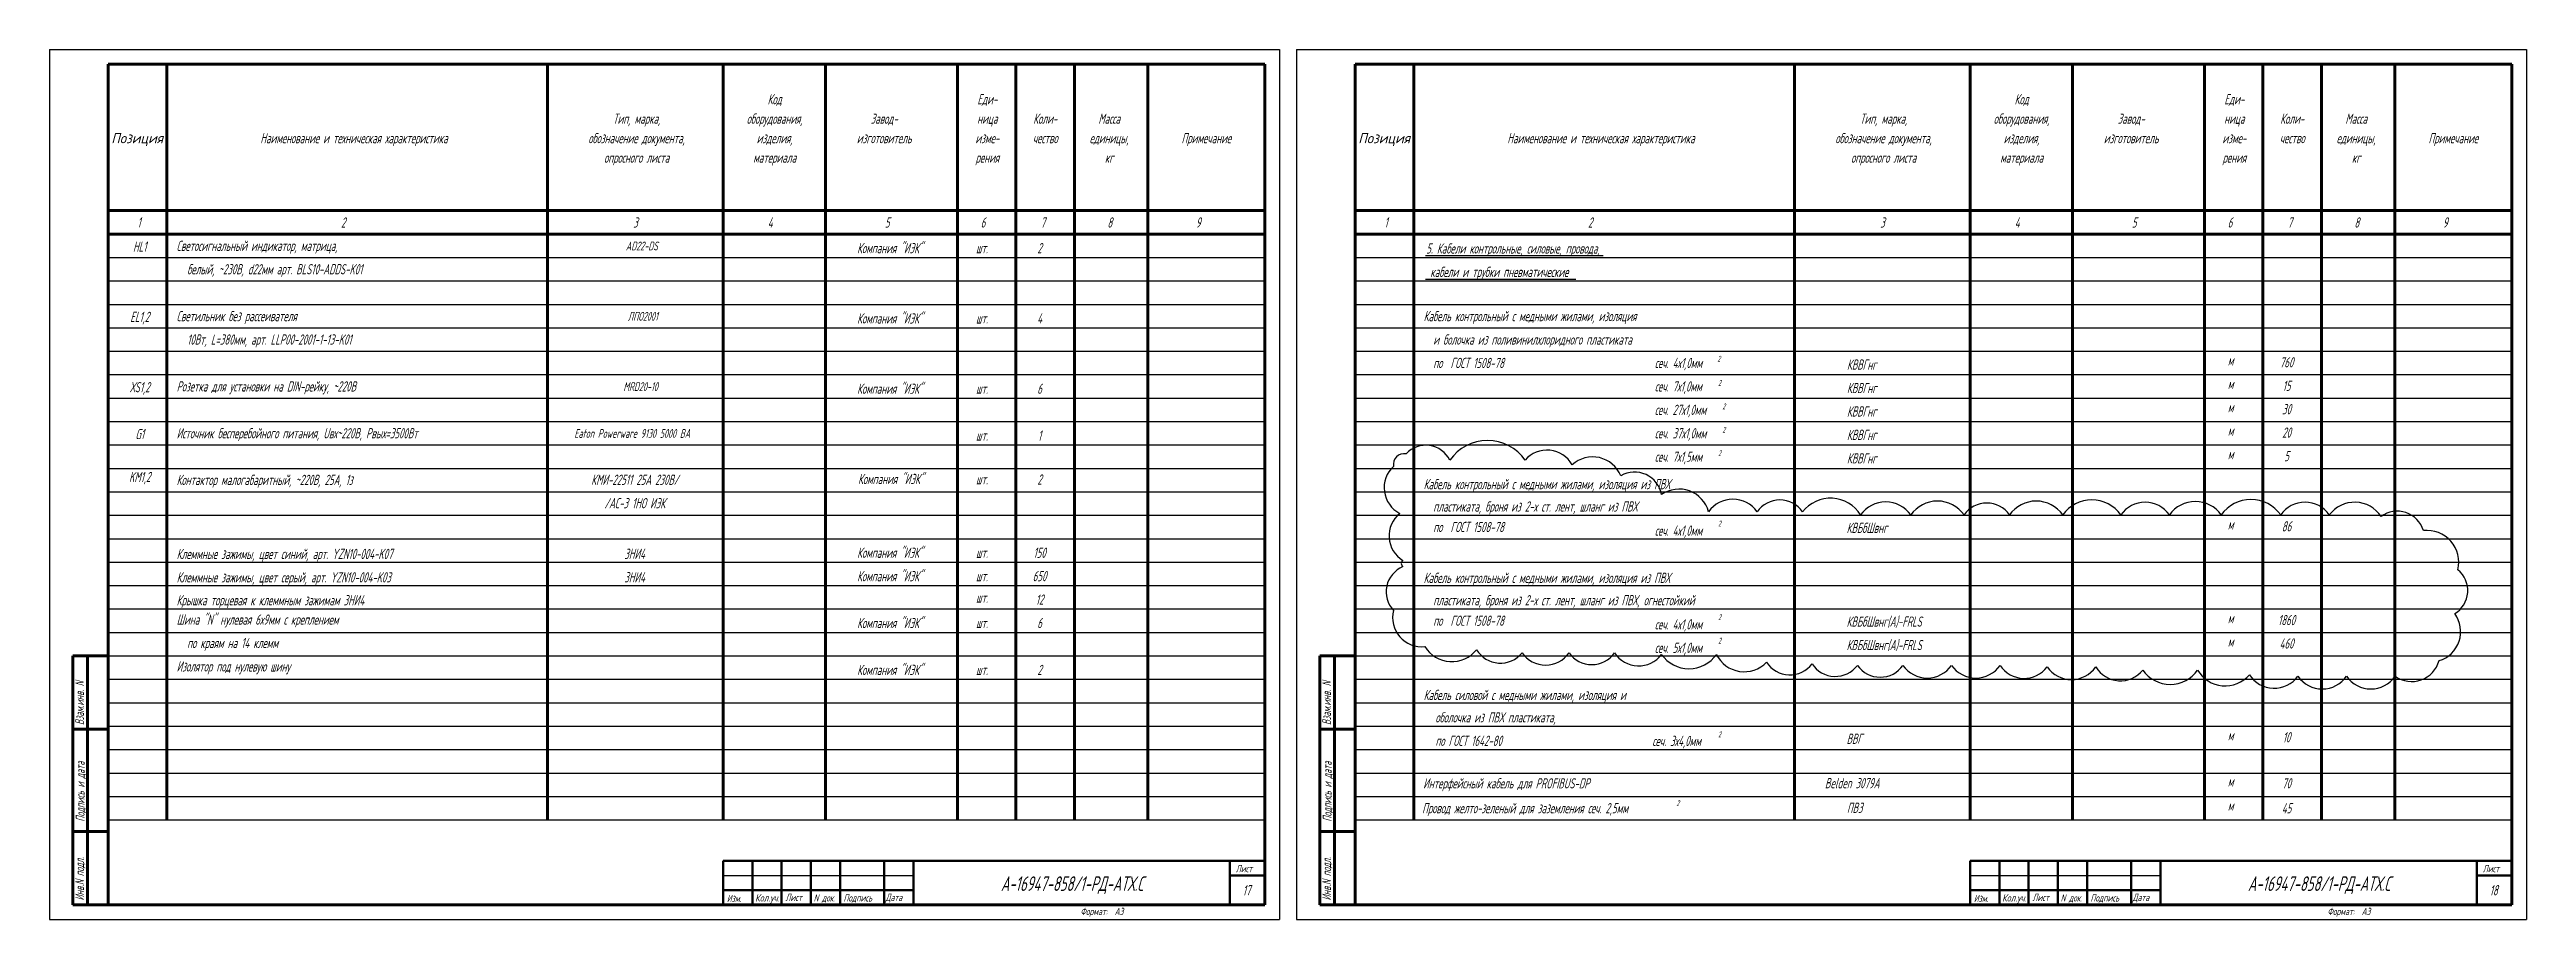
# Model space of a CAD drawing. Header units: millimetres. Extents: x -680 to 9204, y -4430 to 7779.
# Drawn here: x 6638 to 7483, y -3980 to -3683 of the extents above; entities that cross this region are included whole.
import ezdxf
from ezdxf.enums import TextEntityAlignment as Align

# ---------------------------------------------------------------- set-up
doc = ezdxf.new("R2010")
doc.units = ezdxf.units.MM
doc.layers.get('Defpoints').update_dxf_attribs({"color": 33})
doc.layers.add('Обводка', color=6, linetype='Continuous', lineweight=25)
doc.layers.add('Текст_КИП', color=2, linetype='Continuous', lineweight=25)
doc.styles.add('Simplex', font='simplex.shx', dxfattribs={"width": 0.7, "oblique": 15})

msp = doc.modelspace()

# ---------------------------------------------------------------- texts
at = {"layer": 'Текст_КИП', "style": 'Simplex', "oblique": 15, "width": 0.6}
for s, p in [('Код', (6885.248, -3701.852)), ('Еди-', (6957.865, -3701.852)), ('Код', (7311.079, -3701.852)), ('Еди-', (7383.697, -3701.852)), ('Наименование и техническая характеристика', (6741.594, -3715.152)), ('обозначение документа,', (6838.119, -3715.152)), ('Тип, марка,', (6838.119, -3708.502)), ('оборудования,', (6885.248, -3708.502)), ('изделия,', (6885.248, -3715.152)), ('изготовитель', (6922.647, -3715.152)), ('Завод-', (6922.647, -3708.502)), ('изме-', (6957.865, -3715.152)), ('ница', (6957.865, -3708.502)), ('Коли-', (6977.647, -3708.502)), ('чество', (6977.647, -3715.152)), ('единицы,', (6999.483, -3715.152)), ('Масса', (6999.483, -3708.502)), ('Примечание', (7032.647, -3715.152)), ('Наименование и техническая характеристика', (7167.425, -3715.152)), ('обозначение документа,', (7263.95, -3715.152)), ('Тип, марка,', (7263.95, -3708.502)), ('оборудования,', (7311.079, -3708.502)), ('изделия,', (7311.079, -3715.152)), ('изготовитель', (7348.478, -3715.152)), ('Завод-', (7348.478, -3708.502)), ('изме-', (7383.697, -3715.152)), ('ница', (7383.697, -3708.502)), ('Коли-', (7403.478, -3708.502)), ('чество', (7403.478, -3715.152)), ('единицы,', (7425.314, -3715.152)), ('Масса', (7425.314, -3708.502)), ('Примечание', (7458.478, -3715.152)), ('опросного листа', (6838.119, -3721.802)), ('материала', (6885.248, -3721.802)), ('рения', (6957.865, -3721.802)), ('кг', (6999.483, -3721.802)), ('опросного листа', (7263.95, -3721.802)), ('материала', (7311.079, -3721.802)), ('рения', (7383.697, -3721.802)), ('кг', (7425.314, -3721.802)), ('HL1', (6668.437, -3752.179)), ('Компания "ИЭК"', (6924.615, -3752.696)), ('2', (6975.712, -3752.696)), ('EL1,2', (6668.437, -3776.179)), ('Компания "ИЭК"', (6924.615, -3776.696)), ('4', (6975.712, -3776.696)), ('760', (7401.544, -3791.687)), ('ХS1,2', (6668.437, -3800.179)), ('Компания "ИЭК"', (6924.615, -3800.696)), ('6', (6975.712, -3800.696)), ('15', (7401.544, -3799.687)), ('30', (7401.544, -3807.687)), ('G1', (6668.437, -3816.179)), ('1', (6975.712, -3816.696)), ('20', (7401.544, -3815.687)), ('5', (7401.544, -3823.687)), ('KM1,2', (6668.437, -3830.831)), ('КМИ-22511 25А 230В/', (6837.498, -3831.779)), ('Компания "ИЭК"', (6924.922, -3831.516)), ('2', (6975.712, -3831.696)), ('/АС-3 1НО ИЭК', (6837.498, -3839.779)), ('86', (7401.544, -3847.687)), ('ЗНИ4', (6837.429, -3857.066)), ('Компания "ИЭК"', (6924.615, -3856.696)), ('150', (6975.712, -3856.696)), ('ЗНИ4', (6837.429, -3865.066)), ('Компания "ИЭК"', (6924.615, -3864.696)), ('650', (6975.712, -3864.696)), ('12', (6975.712, -3872.696)), ('Компания "ИЭК"', (6924.615, -3880.696)), ('6', (6975.712, -3880.696)), ('1860', (7401.544, -3879.687)), ('460', (7401.544, -3887.687)), ('Компания "ИЭК"', (6924.615, -3896.696)), ('2', (6975.712, -3896.696)), ('10', (7401.544, -3919.687)), ('70', (7401.544, -3935.429)), ('45', (7401.544, -3943.94))]:
    msp.add_text(s, height=3.5, dxfattribs=at).set_placement(p, align=Align.CENTER)
at = {"layer": 'Текст_КИП', "style": 'Simplex', "oblique": 15, "width": 0.822902}
for p, p2 in [((6658.735, -3715.152), (6676.427, -3715.152)), ((7084.566, -3715.152), (7102.258, -3715.152))]:
    msp.add_text('Позиция', height=3.5, dxfattribs=at).set_placement(p, p2, align=Align.FIT)
at = {"layer": 'Текст_КИП', "style": 'Simplex', "oblique": 15, "width": 0.6}
for s, height, p in [('1', 3.5, (6667.627, -3743.948)), ('2', 3.5, (6737.187, -3743.948)), ('3', 3.5, (6836.963, -3743.948)), ('4', 3.5, (6882.916, -3743.948)), ('5', 3.5, (6922.889, -3743.948)), ('6', 3.5, (6955.623, -3743.948)), ('7', 3.5, (6976.082, -3743.948)), ('8', 3.5, (6998.876, -3743.948)), ('9', 3.5, (7029.092, -3743.948)), ('1', 3.5, (7093.458, -3743.948)), ('2', 3.5, (7163.018, -3743.948)), ('3', 3.5, (7262.794, -3743.948)), ('4', 3.5, (7308.747, -3743.948)), ('5', 3.5, (7348.721, -3743.948)), ('6', 3.5, (7381.455, -3743.948)), ('7', 3.5, (7401.913, -3743.948)), ('8', 3.5, (7424.707, -3743.948)), ('9', 3.5, (7454.923, -3743.948)), ('Светосигнальный индикатор, матрица,', 3.5, (6681.039, -3751.905)), ('шт.', 3.5, (6954.003, -3752.696)), ('%%U5. Кабели контрольные, силовые, провода, ', 3.5, (7107.753, -3752.814)), ('белый, ~230В, d22мм арт. BLS10-ADDS-K01', 3.5, (6684.636, -3759.905)), ('%%U кабели и трубки пневматические  ', 3.5, (7107.753, -3760.814)), ('Светильник без рассеивателя  ', 3.5, (6681.039, -3775.905)), ('Кабель контрольный с медными жилами, изоляция', 3.5, (7106.87, -3775.907)), ('10Вт, L=380мм, арт. LLP00-2001-1-13-K01', 3.5, (6684.636, -3783.905)), ('шт.', 3.5, (6954.003, -3776.696)), ('и болочка из поливинилхлоридного пластиката', 3.5, (7110.158, -3783.907)), ('по  ГОСТ 1508-78', 3.5, (7110.158, -3791.907)), ('сеч. 4х1,0мм', 3.5, (7185.82, -3791.907)), ('2', 2, (7207.208, -3789.713)), ('КВВГнг', 3.5, (7251.421, -3792.466)), ('м', 3.5, (7381.485, -3791.044)), ('Розетка для установки на DIN-рейку, ~220В', 3.5, (6681.039, -3799.905)), ('сеч. 7х1,0мм', 3.5, (7185.82, -3799.907)), ('2', 2, (7207.44, -3797.969)), ('КВВГнг', 3.5, (7251.421, -3800.466)), ('м', 3.5, (7381.485, -3799.044)), ('шт.', 3.5, (6954.003, -3800.696)), ('сеч. 27х1,0мм', 3.5, (7185.82, -3807.907)), ('2', 2, (7208.894, -3805.969)), ('КВВГнг', 3.5, (7251.421, -3808.466)), ('м', 3.5, (7381.485, -3807.044)), ('Источник бесперебойного питания, Uвх~220В, Pвых=3500Вт', 3.5, (6681.039, -3815.905)), ('шт.', 3.5, (6954.003, -3816.696)), ('сеч. 37х1,0мм', 3.5, (7185.82, -3815.907)), ('2', 2, (7208.894, -3813.969)), ('КВВГнг', 3.5, (7251.421, -3816.466)), ('м', 3.5, (7381.485, -3815.044)), ('сеч. 7х1,5мм', 3.5, (7185.82, -3823.907)), ('2', 2, (7207.44, -3821.969)), ('КВВГнг', 3.5, (7251.421, -3824.466)), ('м', 3.5, (7381.485, -3823.044)), ('Контактор малогабаритный, ~220В, 25А, 1з', 3.5, (6681.039, -3831.822)), ('шт.', 3.5, (6954.003, -3831.613)), ('Кабель контрольный с медными жилами, изоляция из ПВХ', 3.5, (7106.87, -3833.268)), ('пластиката, броня из 2-х ст. лент, шланг из ПВХ ', 3.5, (7110.158, -3840.906)), ('по  ГОСТ 1508-78', 3.5, (7110.158, -3847.907)), ('сеч. 4х1,0мм', 3.5, (7185.82, -3849.144)), ('2', 2, (7207.44, -3845.969)), ('КВБбШвнг', 3.5, (7251.305, -3848.21)), ('м', 3.5, (7381.485, -3847.044)), ('Клеммные зажимы, цвет синий, арт. YZN10-004-K07', 3.5, (6681.039, -3857.101)), ('шт.', 3.5, (6954.003, -3856.696)), ('Клеммные зажимы, цвет серый, арт. YZN10-004-K03', 3.5, (6681.039, -3865.101)), ('шт.', 3.5, (6954.003, -3864.696)), ('Кабель контрольный с медными жилами, изоляция из ПВХ', 3.5, (7106.87, -3865.268)), ('Крышка торцевая к клеммным зажимам ЗНИ4', 3.5, (6681.039, -3872.906)), ('шт.', 3.5, (6954.003, -3872.043)), ('пластиката, броня из 2-х ст. лент, шланг из ПВХ, огнестойкий ', 3.5, (7110.158, -3872.906)), ('Шина "N" нулевая 6х9мм с креплением', 3.5, (6681.039, -3879.515)), ('шт.', 3.5, (6954.003, -3880.696)), ('по  ГОСТ 1508-78', 3.5, (7110.158, -3879.907)), ('сеч. 4х1,0мм', 3.5, (7185.82, -3881.144)), ('2', 2, (7207.44, -3877.969)), ('КВБбШвнг(А)-FRLS', 3.5, (7251.305, -3880.21)), ('м', 3.5, (7381.485, -3879.044)), ('по краям на 14 клемм', 3.5, (6684.636, -3887.515)), ('сеч. 5х1,0мм', 3.5, (7185.82, -3889.144)), ('2', 2, (7207.44, -3885.969)), ('КВБбШвнг(А)-FRLS', 3.5, (7251.305, -3888.21)), ('м', 3.5, (7381.485, -3887.044)), ('Изолятор под нулевую шину', 3.5, (6681.039, -3895.515)), ('шт.', 3.5, (6954.003, -3896.696)), ('Кабель силовой с медными жилами, изоляция и', 3.5, (7106.87, -3905.268)), ('оболочка из ПВХ пластиката,', 3.5, (7110.903, -3912.906)), ('2', 2, (7207.44, -3917.969)), ('по ГОСТ 1642-80', 3.5, (7110.903, -3920.906)), ('сеч. 3х4,0мм', 3.5, (7184.971, -3920.955)), ('ВВГ', 3.5, (7251.305, -3920.21)), ('м', 3.5, (7381.485, -3919.044)), ('Belden 3079А', 3.5, (7243.892, -3935.369)), ('м', 3.5, (7381.485, -3934.786)), ('Провод желто-зеленый для заземления сеч. 2,5мм', 3.5, (7106.35, -3943.906)), ('2', 2, (7193.19, -3941.455)), ('ПВ3', 3.5, (7251.421, -3943.773)), ('м', 3.5, (7381.485, -3943.043)), ('А-16947-858/1-РД-АТХ.С', 5, (6962.516, -3970.428)), ('А-16947-858/1-РД-АТХ.С', 5, (7388.347, -3970.428))]:
    msp.add_text(s, height=height, dxfattribs=at).set_placement(p)
for s, p in [('AD22-DS', (6845.378, -3751.725)), ('ЛПО2001', (6845.378, -3775.725)), ('MRD20-10', (6845.378, -3799.725))]:
    msp.add_text(s, height=3, dxfattribs=at).set_placement(p, align=Align.RIGHT)
at = {"layer": 'Текст_КИП', "color": 3, "style": 'Simplex', "oblique": 15, "width": 0.6}
msp.add_text('Eaton Powerware 9130 5000 ВА', height=3, dxfattribs=at).set_placement((6836.583, -3815.725), align=Align.CENTER)
at = {"layer": 'Текст_КИП', "style": 'Simplex', "oblique": 15, "width": 0.6}
for s, p in [('Взам.инв. N', (6649.41, -3913.785)), ('Взам.инв. N', (7075.241, -3913.785)), ('Подпись и дата', (6649.62, -3946.781)), ('Подпись и дата', (7075.451, -3946.781)), ('Инв.N подл.', (6649.41, -3973.681)), ('Инв.N подл.', (7075.241, -3973.681))]:
    msp.add_text(s, height=3, rotation=90, dxfattribs=at).set_placement(p)
at = {"layer": 'Текст_КИП', "color": 6, "style": 'Simplex', "oblique": 15, "width": 0.6}
msp.add_text('Интерфейсный кабель для PROFIBUS-DP', height=3.5, dxfattribs=at).set_placement((7106.716, -3935.438))
at = {"layer": 'Текст_КИП', "lineweight": -3, "style": 'Simplex', "oblique": 15, "width": 0.6}
for s, height, p in [('Лист', 2.5, (7042.729, -3964.036)), ('Лист', 2.5, (7468.56, -3964.036)), ('Изм.', 2.5, (6868.926, -3974.223)), ('Лист', 2.5, (6888.945, -3973.859)), ('N док.', 2.5, (6898.591, -3974.041)), ('Подпись', 2.5, (6908.782, -3974.041)), ('Дата', 2.5, (6923.16, -3973.859)), ('17', 3.5, (7045.088, -3971.921)), ('Изм.', 2.5, (7294.757, -3974.223)), ('Лист', 2.5, (7314.776, -3973.859)), ('N док.', 2.5, (7324.422, -3974.041)), ('Подпись', 2.5, (7334.613, -3974.041)), ('Дата', 2.5, (7348.991, -3973.859)), ('18', 3.5, (7470.919, -3971.921)), ('Формат:  А3', 2.5, (6989.69, -3978.68)), ('Формат:  А3', 2.5, (7415.522, -3978.68))]:
    msp.add_text(s, height=height, dxfattribs=at).set_placement(p)
at = {"layer": 'Текст_КИП', "lineweight": -3, "style": 'Simplex', "oblique": 15, "width": 0.696257}
for p, p2 in [((6878.571, -3974.041), (6886.943, -3974.041)), ((7304.403, -3974.041), (7312.774, -3974.041))]:
    msp.add_text('Кол.уч.', height=2.5, dxfattribs=at).set_placement(p, p2, align=Align.FIT)

# ---------------------------------------------------------------- linework, layer by layer
at = {"lineweight": 60}
for p, q in [((6657.647, -3975.152), (6657.647, -3688.152)), ((6657.647, -3688.152), (7052.647, -3688.152)), ((6677.647, -3688.152), (6677.647, -3946.152)), ((6807.647, -3688.152), (6807.647, -3946.152)), ((6867.647, -3688.152), (6867.647, -3946.152)), ((6902.647, -3688.152), (6902.647, -3946.152)), ((6947.647, -3688.152), (6947.647, -3946.152)), ((6967.647, -3688.152), (6967.647, -3946.152)), ((6987.647, -3688.152), (6987.647, -3946.152)), ((7012.647, -3688.152), (7012.647, -3946.152)), ((7052.647, -3688.152), (7052.647, -3975.152)), ((7083.478, -3975.152), (7083.478, -3688.152)), ((7083.478, -3688.152), (7478.478, -3688.152)), ((7103.478, -3688.152), (7103.478, -3946.152)), ((7233.478, -3688.152), (7233.478, -3946.152)), ((7293.478, -3688.152), (7293.478, -3946.152)), ((7328.478, -3688.152), (7328.478, -3946.152)), ((7373.478, -3688.152), (7373.478, -3946.152)), ((7393.478, -3688.152), (7393.478, -3946.152)), ((7413.478, -3688.152), (7413.478, -3946.152)), ((7438.478, -3688.152), (7438.478, -3946.152)), ((7478.478, -3688.152), (7478.478, -3975.152)), ((6657.647, -3738.152), (7052.647, -3738.152)), ((7083.478, -3738.152), (7478.478, -3738.152)), ((6657.647, -3746.152), (7052.647, -3746.152)), ((7083.478, -3746.152), (7478.478, -3746.152)), ((6645.647, -3975.152), (6645.647, -3890.152)), ((6645.647, -3890.152), (6657.647, -3890.152)), ((6650.647, -3975.152), (6650.647, -3890.152)), ((7071.478, -3975.152), (7071.478, -3890.152)), ((7071.478, -3890.152), (7083.478, -3890.152)), ((7076.478, -3975.152), (7076.478, -3890.152)), ((6657.647, -3915.152), (6645.647, -3915.152)), ((7083.478, -3915.152), (7071.478, -3915.152)), ((6657.647, -3950.152), (6645.647, -3950.152)), ((7083.478, -3950.152), (7071.478, -3950.152)), ((6657.647, -3975.152), (6645.647, -3975.152)), ((7052.647, -3975.152), (6657.647, -3975.152)), ((7083.478, -3975.152), (7071.478, -3975.152)), ((7478.478, -3975.152), (7083.478, -3975.152))]:
    msp.add_line(p, q, dxfattribs=at)
at = {"lineweight": 50}
for p, q in [((7052.647, -3960.152), (6867.647, -3960.152)), ((6867.647, -3960.152), (6867.647, -3975.152)), ((6877.647, -3975.152), (6877.647, -3960.152)), ((6887.647, -3975.152), (6887.647, -3960.152)), ((6897.647, -3975.152), (6897.647, -3960.152)), ((6907.647, -3975.152), (6907.647, -3960.152)), ((6922.647, -3975.152), (6922.647, -3960.152)), ((6932.647, -3975.152), (6932.647, -3960.152)), ((7040.647, -3975.152), (7040.647, -3960.152)), ((7040.647, -3965.152), (7052.647, -3965.152)), ((7478.478, -3960.152), (7293.478, -3960.152)), ((7293.478, -3960.152), (7293.478, -3975.152)), ((7303.478, -3975.152), (7303.478, -3960.152)), ((7313.478, -3975.152), (7313.478, -3960.152)), ((7323.478, -3975.152), (7323.478, -3960.152)), ((7333.478, -3975.152), (7333.478, -3960.152)), ((7348.478, -3975.152), (7348.478, -3960.152)), ((7358.478, -3975.152), (7358.478, -3960.152)), ((7466.478, -3975.152), (7466.478, -3960.152)), ((7466.478, -3965.152), (7478.478, -3965.152)), ((6867.647, -3970.152), (6932.647, -3970.152)), ((7293.478, -3970.152), (7358.478, -3970.152))]:
    msp.add_line(p, q, dxfattribs=at)
at = {"lineweight": -3}
for p, q in [((6867.647, -3965.152), (6932.647, -3965.152)), ((7293.478, -3965.152), (7358.478, -3965.152))]:
    msp.add_line(p, q, dxfattribs=at)
at = {"layer": 'Defpoints'}
for p, q in [((6637.647, -3683.152), (7057.647, -3683.152)), ((6637.647, -3683.152), (6637.647, -3980.124)), ((7057.647, -3683.152), (7057.647, -3980.152)), ((7063.479, -3683.152), (7483.479, -3683.152)), ((7063.479, -3683.152), (7063.479, -3980.124)), ((7483.478, -3683.152), (7483.478, -3980.152)), ((6637.647, -3980.124), (7057.647, -3980.152)), ((7063.479, -3980.124), (7483.478, -3980.152))]:
    msp.add_line(p, q, dxfattribs=at)
msp.add_lwpolyline([(7115.855, -3823.324, 0.5205671), (7100.867, -3821.184, 0.5205671), (7100.867, -3821.184, 0.5205671), (7096.585, -3825.463, 0.5205671), (7098.726, -3841.511, 0.5205671), (7098.726, -3841.511, 0.5205671), (7099.797, -3857.559, 0.5205671), (7099.797, -3857.559, 0.5205671), (7099.797, -3859.699, 0.5205671), (7096.585, -3874.677, 0.5205671), (7096.585, -3874.677, 0.5205671), (7107.291, -3886.98, 0.5205671), (7107.291, -3886.98, 0.5205671), (7124.955, -3888.05, 0.5205671), (7124.955, -3888.05, 0.5205671), (7140.479, -3889.12, 0.5205671), (7140.479, -3889.12, 0.5205671), (7156.538, -3889.12, 0.5205671), (7156.538, -3889.12, 0.5205671), (7172.061, -3889.12, 0.5205671), (7172.061, -3889.12, 0.5205671), (7188.12, -3889.655, 0.5205671), (7188.12, -3889.655, 0.5205671), (7206.855, -3889.655, 0.5205671), (7206.855, -3889.655, 0.5205671), (7223.984, -3892.329, 0.5205671), (7223.984, -3892.329, 0.5205671), (7239.508, -3892.864, 0.5205671), (7239.508, -3892.864, 0.5205671), (7255.031, -3893.399, 0.5205671), (7255.031, -3893.399, 0.5205671), (7270.555, -3893.399, 0.5205671), (7270.555, -3893.399, 0.5205671), (7287.149, -3893.399, 0.5205671), (7287.149, -3893.399, 0.5205671), (7303.743, -3893.399, 0.5205671), (7303.743, -3893.399, 0.5205671), (7319.802, -3893.934, 0.5205671), (7319.802, -3893.934, 0.5205671), (7336.396, -3893.934, 0.5205671), (7336.396, -3893.934, 0.5205671), (7352.455, -3895.004, 0.5205671), (7352.455, -3895.004, 0.5205671), (7371.19, -3895.004, 0.5205671), (7371.19, -3895.004, 0.5205671), (7388.854, -3896.609, 0.5205671), (7388.854, -3896.609, 0.5205671), (7405.448, -3897.144, 0.5205671), (7405.448, -3897.144, 0.5205671), (7422.043, -3897.144, 0.5205671), (7422.043, -3897.144, 0.5205671), (7438.637, -3897.144, 0.5205671), (7438.637, -3897.144, 0.5205671), (7453.625, -3891.794, 0.5205671), (7453.625, -3891.794, 0.5205671), (7458.978, -3875.746, 0.5205671), (7458.978, -3875.746, 0.5205671), (7460.048, -3860.768, 0.5205671), (7460.048, -3860.768, 0.5205671), (7448.272, -3847.395, 0.5205671), (7448.272, -3847.395, 0.5205671), (7433.819, -3842.581, 0.5205671), (7433.819, -3842.581, 0.5205671), (7416.154, -3842.046, 0.5205671), (7416.154, -3842.046, 0.5205671), (7399.56, -3842.046, 0.5205671), (7399.56, -3842.046, 0.5205671), (7379.219, -3842.046, 0.5205671), (7379.219, -3842.046, 0.5205671), (7361.555, -3842.046, 0.5205671), (7361.555, -3842.046, 0.5205671), (7344.96, -3842.046, 0.5205671), (7344.96, -3842.046, 0.5205671), (7325.155, -3842.046, 0.5205671), (7325.155, -3842.046, 0.5205671), (7306.955, -3842.046, 0.5205671), (7306.955, -3842.046, 0.5205671), (7291.431, -3842.046, 0.5205671), (7291.431, -3842.046, 0.5205671), (7273.231, -3842.046, 0.5205671), (7273.231, -3842.046, 0.5205671), (7256.102, -3842.046, 0.5205671), (7256.102, -3842.046, 0.5205671), (7236.296, -3840.976, 0.5205671), (7236.296, -3840.976, 0.5205671), (7220.773, -3840.976, 0.5205671), (7220.773, -3840.976, 0.5205671), (7204.179, -3840.976, 0.5205671), (7204.179, -3840.976, 0.5205671), (7188.12, -3835.092, 0.5205671), (7188.12, -3835.092, 0.5205671), (7174.202, -3828.673, 0.5205671), (7174.202, -3828.673, 0.5205671), (7157.608, -3824.928, 0.5205671), (7157.608, -3824.928, 0.5205671), (7141.549, -3823.324, 0.5205671), (7141.549, -3823.324, 0.5205671)], format="xyb", close=True, dxfattribs=at)
at = {"layer": 'Обводка', "color": 155}
for p, q in [((6657.647, -3754.152), (7052.647, -3754.152)), ((7083.478, -3754.152), (7478.478, -3754.152)), ((6657.647, -3762.152), (7052.647, -3762.152)), ((7083.478, -3762.152), (7478.478, -3762.152)), ((6657.647, -3770.152), (7052.647, -3770.152)), ((7083.478, -3770.152), (7478.478, -3770.152)), ((6657.647, -3778.152), (7052.647, -3778.152)), ((7083.478, -3778.152), (7478.478, -3778.152)), ((6657.647, -3786.152), (7052.647, -3786.152)), ((7083.478, -3786.152), (7478.478, -3786.152)), ((6657.647, -3794.152), (7052.647, -3794.152)), ((7083.478, -3794.152), (7478.478, -3794.152)), ((6657.647, -3802.152), (7052.647, -3802.152)), ((7083.478, -3802.152), (7478.478, -3802.152)), ((6657.647, -3810.152), (7052.647, -3810.152)), ((7083.478, -3810.152), (7478.478, -3810.152)), ((6657.647, -3818.152), (7052.647, -3818.152)), ((7083.478, -3818.152), (7478.478, -3818.152)), ((6657.647, -3826.152), (7052.647, -3826.152)), ((7083.478, -3826.152), (7478.478, -3826.152)), ((6657.647, -3834.152), (7052.647, -3834.152)), ((7083.478, -3834.152), (7478.478, -3834.152)), ((6657.647, -3842.152), (7052.647, -3842.152)), ((7083.478, -3842.152), (7478.478, -3842.152)), ((6657.647, -3850.152), (7052.647, -3850.152)), ((7083.478, -3850.152), (7478.478, -3850.152)), ((6657.647, -3858.152), (7052.647, -3858.152)), ((7083.478, -3858.152), (7478.478, -3858.152)), ((6657.647, -3866.152), (7052.647, -3866.152)), ((7083.478, -3866.152), (7478.478, -3866.152)), ((6657.647, -3874.152), (7052.647, -3874.152)), ((6657.647, -3882.152), (7052.647, -3882.152)), ((7083.478, -3874.152), (7478.478, -3874.152)), ((7083.478, -3882.152), (7478.478, -3882.152)), ((6657.647, -3890.152), (7052.647, -3890.152)), ((7083.478, -3890.152), (7478.478, -3890.152)), ((6657.647, -3898.152), (7052.647, -3898.152)), ((7083.478, -3898.152), (7478.478, -3898.152)), ((6657.647, -3906.152), (7052.647, -3906.152)), ((7083.478, -3906.152), (7478.478, -3906.152)), ((6657.647, -3914.152), (7052.647, -3914.152)), ((7083.478, -3914.152), (7478.478, -3914.152)), ((6657.647, -3922.152), (7052.647, -3922.152)), ((7083.478, -3922.152), (7478.478, -3922.152)), ((6657.647, -3930.152), (7052.647, -3930.152)), ((7083.478, -3930.152), (7478.478, -3930.152)), ((6657.647, -3938.152), (7052.647, -3938.152)), ((7083.478, -3938.152), (7478.478, -3938.152)), ((6657.647, -3946.152), (7052.647, -3946.152)), ((6657.647, -3946.152), (7052.647, -3946.152)), ((7083.478, -3946.152), (7478.478, -3946.152)), ((7083.478, -3946.152), (7478.478, -3946.152))]:
    msp.add_line(p, q, dxfattribs=at)

msp.set_redraw_order([(e.dxf.handle, doc.entitydb.next_handle()) for e in msp.query("TEXT MTEXT ATTDEF DIMENSION ARC_DIMENSION")])  # texts and dimensions are drawn at this point

doc.saveas('drawing.dxf')
